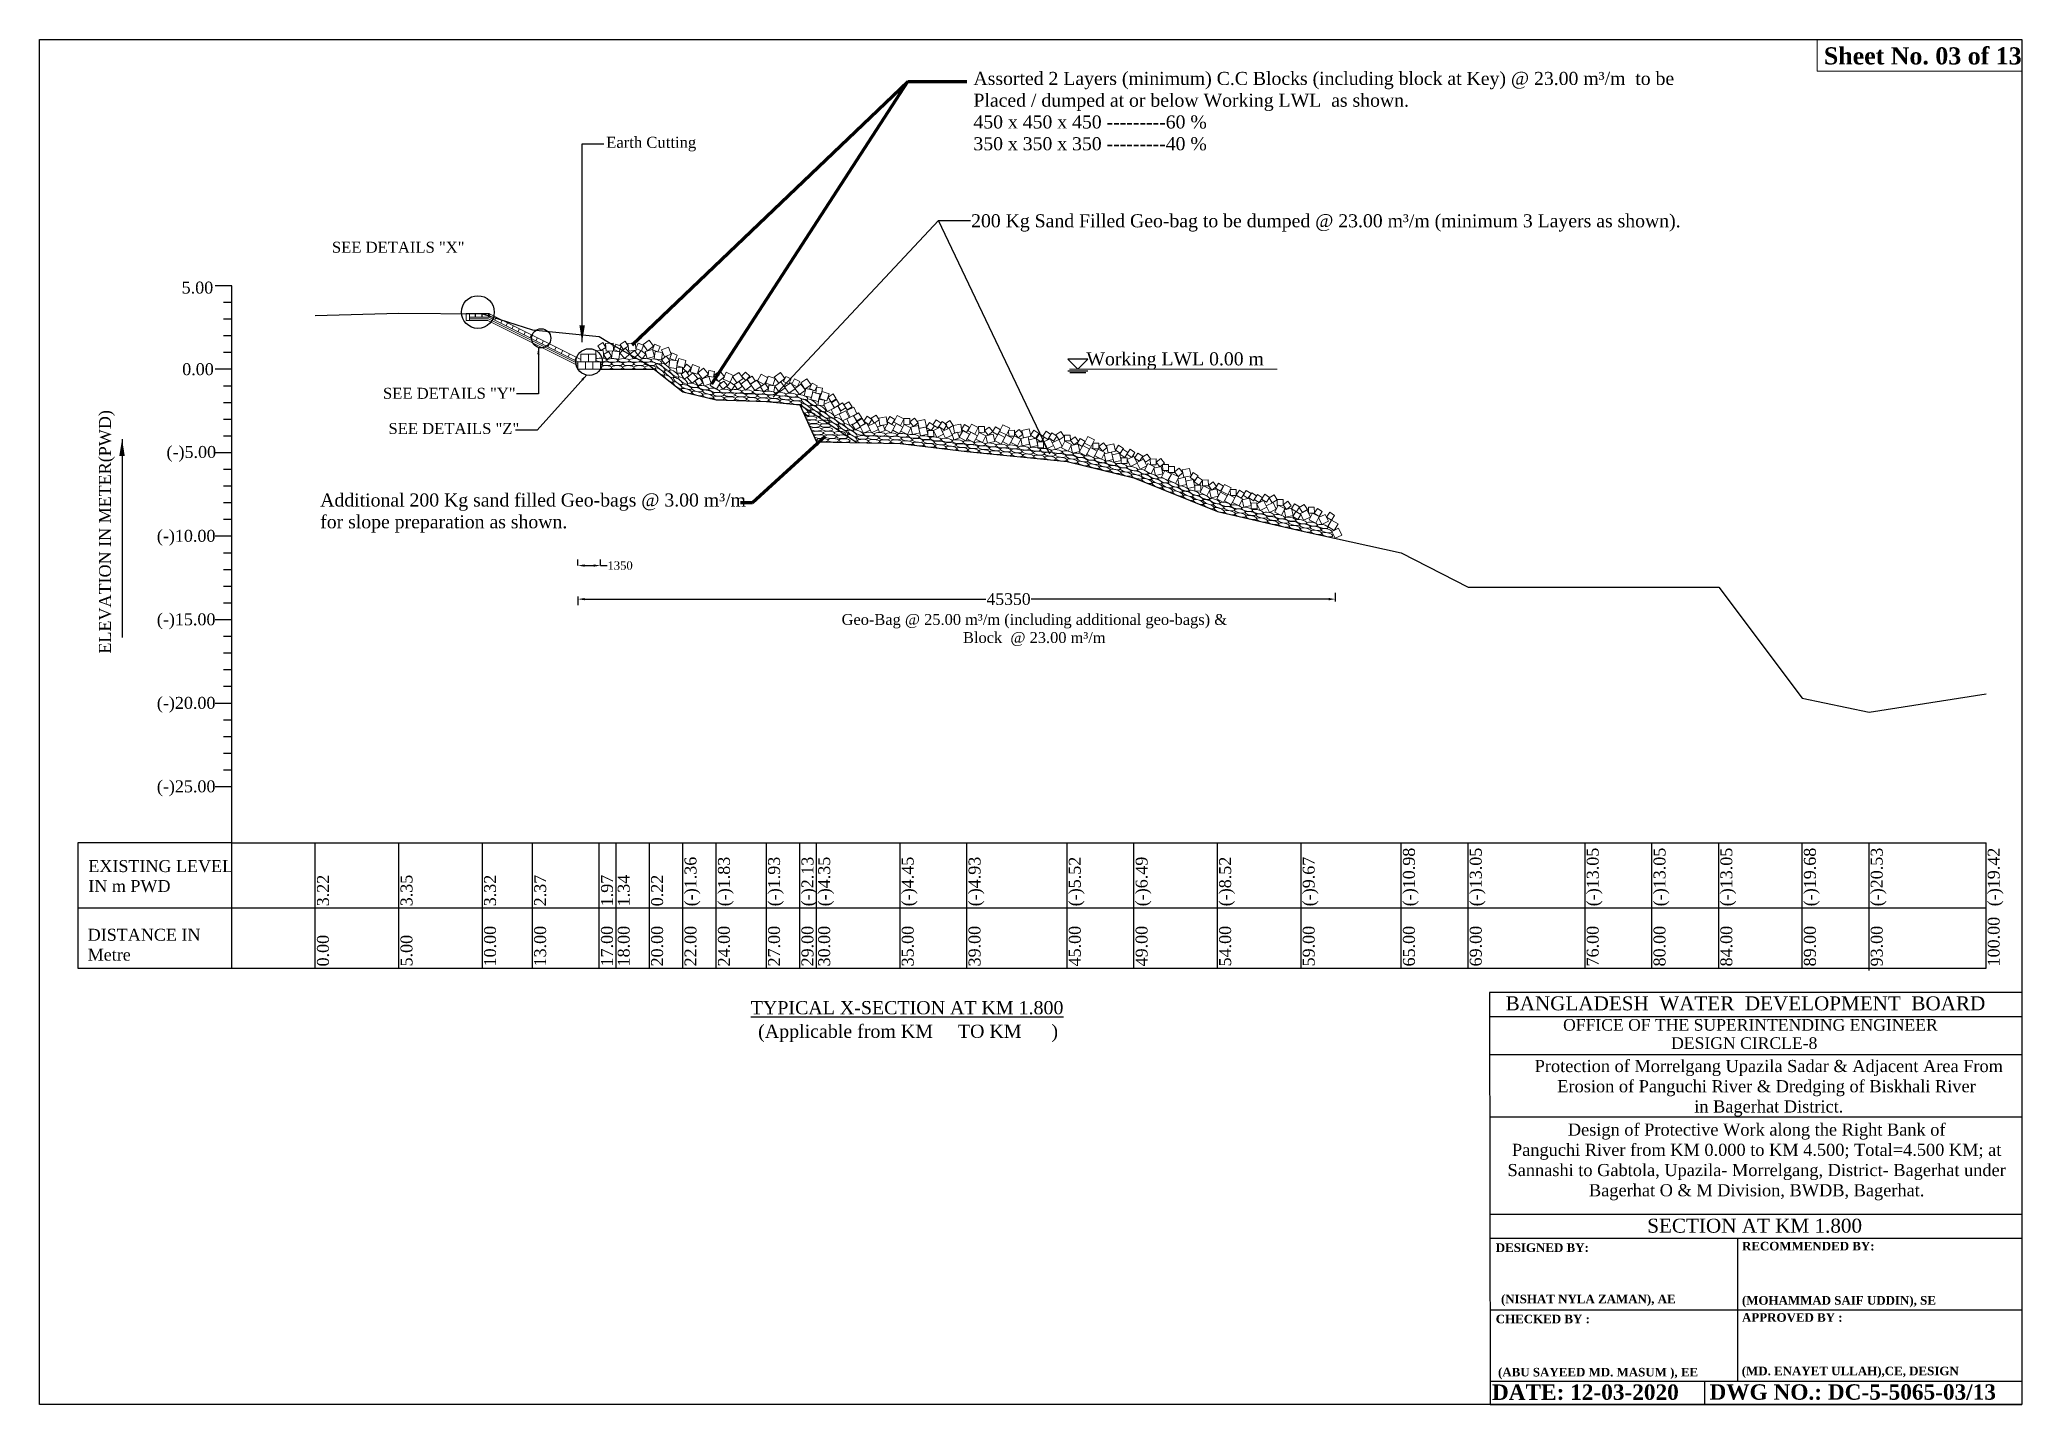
# Model space of a CAD drawing. Header units: metres. Extents: x -1354 to 3686, y -9962 to -7697.
# Drawn here: x -295.6 to -176.9, y -9488.4 to -9406.7 of the extents above; entities that cross this region are included whole.
import ezdxf
from ezdxf.enums import TextEntityAlignment as Align

# ---------------------------------------------------------------- set-up
doc = ezdxf.new("R2010")
doc.units = ezdxf.units.M
doc.layers.add('LINE', color=7, linetype='Continuous')
doc.styles.add('Kazi_T_H', font='timesbd.ttf')
doc.styles.get("Standard").update_dxf_attribs({"font": 'times.ttf'})
doc.dimstyles.get("Standard").update_dxf_attribs({"dimtxt": 0.5, "dimasz": 0.4075, "dimexe": 0.364, "dimexo": 0.219, "dimgap": 0.09, "dimtad": 0, "dimdec": 0, "dimlfac": 1000, "dimzin": 0, "dimdsep": 46, "dimtxsty": 'Standard', "dimcen": 0.09, "dimadec": 0, "dimazin": 0, "dimtfac": 1, "dimtdec": 0, "dimtofl": 0, "dimtmove": 0, "dimatfit": 3, "dimfxl": 1, "dimtolj": 1, "dimtzin": 0, "dimarcsym": 0})

msp = doc.modelspace()

# ---------------------------------------------------------------- texts
at = {"color": 0, "lineweight": -2}
msp.add_text('ELEVATION IN METER(PWD)', height=0.715, rotation=90, dxfattribs=at).set_placement((-291.33832, -9443.430411))
at = {"color": 0, "lineweight": -2, "char_height": 0.715, "attachment_point": 1}
for s, insert, width in [('5.00', (-287.105563, -9421.159888), 2), ('0.00', (-287.072411, -9426.047081), 2), ('(-)5.00', (-288.012204, -9431.001323), 2), ('(-)10.00', (-288.59016, -9436.022513), 2), ('(-)15.00', (-288.59016, -9441.022513), 2), ('(-)20.00', (-288.59016, -9446.022513), 2), ('(-)25.00', (-288.59016, -9451.022513), 2), ('EXISTING LEVEL IN m PWD', (-292.691634, -9455.794887), 8.82203068), ('DISTANCE IN Metre', (-292.72937, -9459.905805), 6.93160649)]:
    msp.add_mtext(s, dxfattribs=dict(at, insert=insert, width=width))
at = {"color": 0, "lineweight": -2, "char_height": 0.715, "width": 2.15, "attachment_point": 1, "rotation": 90}
for s, insert in [('(-)1.36', (-257.005563, -9458.559888)), ('(-)1.83', (-255.005563, -9458.559888)), ('(-)1.93', (-252.005563, -9458.559888)), ('(-)2.13', (-250.005563, -9458.559888)), ('(-)4.35', (-249.005563, -9458.559888)), ('(-)4.45', (-244.005563, -9458.559888)), ('(-)4.93', (-240.005563, -9458.559888)), ('(-)5.52', (-234.005563, -9458.559888)), ('(-)6.49', (-230.005563, -9458.559888)), ('(-)8.52', (-225.005563, -9458.559888)), ('(-)9.67', (-220.005563, -9458.559888)), ('(-)10.98', (-214.005563, -9458.559888)), ('(-)13.05', (-210.005563, -9458.559888)), ('(-)13.05', (-203.005563, -9458.559888)), ('(-)13.05', (-199.005563, -9458.559888)), ('(-)13.05', (-195.005563, -9458.559888)), ('(-)19.68', (-190.005563, -9458.559888)), ('(-)20.53', (-186.005563, -9458.559888)), ('(-)19.42', (-179.005563, -9458.559888)), ('3.22', (-279.005563, -9458.559888)), ('3.35', (-274.005563, -9458.559888)), ('3.32', (-269.005563, -9458.559888)), ('2.37', (-266.005563, -9458.559888)), ('1.97', (-262.005563, -9458.559888)), ('1.34', (-261.005563, -9458.559888)), ('0.22', (-259.005563, -9458.559888)), ('100.00', (-179.005563, -9462.159859)), ('0.00', (-279.005563, -9462.159859)), ('5.00', (-274.005563, -9462.159859)), ('10.00', (-269.005563, -9462.159859)), ('13.00', (-266.005563, -9462.159859)), ('17.00', (-262.005563, -9462.159859)), ('18.00', (-261.005563, -9462.159859)), ('20.00', (-259.005563, -9462.159859)), ('22.00', (-257.005563, -9462.159859)), ('24.00', (-255.005563, -9462.159859)), ('27.00', (-252.005563, -9462.159859)), ('29.00', (-250.005563, -9462.159859)), ('30.00', (-249.005563, -9462.159859)), ('35.00', (-244.005563, -9462.159859)), ('39.00', (-240.005563, -9462.159859)), ('45.00', (-234.005563, -9462.159859)), ('49.00', (-230.005563, -9462.159859)), ('54.00', (-225.005563, -9462.159859)), ('59.00', (-220.005563, -9462.159859)), ('65.00', (-214.005563, -9462.159859)), ('69.00', (-210.005563, -9462.159859)), ('76.00', (-203.005563, -9462.159859)), ('80.00', (-199.005563, -9462.159859)), ('84.00', (-195.005563, -9462.159859)), ('89.00', (-190.005563, -9462.159859)), ('93.00', (-186.005563, -9462.159859))]:
    msp.add_mtext(s, dxfattribs=dict(at, insert=insert))
at = {"char_height": 0.78947585, "attachment_point": 1}
for s, insert in [('{\\LTYPICAL X-SECTION AT KM 1.800}', (-253.041531, -9464.234913)), ('(Applicable from KM     TO KM      )', (-252.599566, -9465.646332))]:
    msp.add_mtext(s, dxfattribs=dict(at, insert=insert))
at = {"layer": 'LINE', "color": 0, "linetype": 'ByBlock', "lineweight": -3, "ltscale": 0.5}
for s, height, p in [('BANGLADESH  WATER  DEVELOPMENT  BOARD', 0.83653579, (-193.503683, -9464.786945)), ('OFFICE OF THE SUPERINTENDING ENGINEER', 0.6977248, (-193.209589, -9466.007069)), ('DESIGN CIRCLE-8', 0.6977248, (-193.576895, -9467.098341)), ('SECTION AT KM 1.800', 0.83726976, (-192.954358, -9478.099504))]:
    msp.add_text(s, height=height, dxfattribs=at).set_placement(p, align=Align.CENTER)
at = {"layer": 'LINE', "color": 0, "linetype": 'ByBlock', "lineweight": -3, "ltscale": 0.5, "style": 'Kazi_T_H'}
for s, height, p in [('DESIGNED BY:', 0.51258201, (-208.449779, -9479.251641)), ('RECOMMENDED BY:', 0.51258201, (-193.711523, -9479.16006)), ('(NISHAT NYLA ZAMAN), AE', 0.51258201, (-208.136551, -9482.327526)), ('(MOHAMMAD SAIF UDDIN), SE ', 0.51258201, (-193.716118, -9482.408845)), ('CHECKED BY :', 0.51258201, (-208.449779, -9483.523158)), ('APPROVED BY :', 0.51258201, (-193.711523, -9483.431577)), ('(ABU SAYEED MD. MASUM ), EE', 0.51258201, (-208.314449, -9486.706026)), ('DATE: 12-03-2020', 0.92264762, (-208.679896, -9488.108534)), ('DWG NO.: DC-5-5065-03/13', 0.92264762, (-195.657316, -9488.099222))]:
    msp.add_text(s, height=height, dxfattribs=at).set_placement(p)
at = {"layer": 'LINE', "color": 7, "lineweight": 13, "ltscale": 0.5, "attachment_point": 1}
for s, insert, char_height, width in [('{\\fTimes New Roman|b1|i0|c0|p18;Sheet No. 03 of 13}', (-188.80964, -9407.131763), 1.02599024, 12.68350535), ('Assorted 2 Layers (minimum) C.C Blocks (including block at Key) @ 23.00 {\\C0;m³/m}  to be Placed / dumped at or below Working LWL  as shown. \\P450 x 450 x 450 ---------60 %\\P350 x 350 x 350 ---------40 %', (-239.713394, -9408.605175), 0.781767752, 43.00306746), ('Working LWL 0.00 m', (-232.953325, -9425.392949), 0.78176775, 30.04400339)]:
    msp.add_mtext(s, dxfattribs=dict(at, insert=insert, char_height=char_height, width=width))
at = {"layer": 'LINE', "color": 0, "linetype": 'ByBlock', "lineweight": -3, "ltscale": 0.5, "char_height": 0.65828823}
for s, insert, attachment_point in [('Earth Cutting', (-261.693102, -9412.490431), 1), ('SEE DETAILS "X"', (-278.111316, -9418.77279), 1), ('SEE DETAILS "Y"', (-267.118197, -9427.518621), 3)]:
    msp.add_mtext(s, dxfattribs=dict(at, insert=insert, attachment_point=attachment_point))
at = {"layer": 'LINE', "color": 0, "linetype": 'ByBlock', "lineweight": -3, "ltscale": 0.5}
for s, insert, char_height, width, attachment_point in [('200 Kg Sand Filled Geo-bag to be dumped @ 23.00 m³/m ({\\C7;minimum} 3 Layers as shown).', (-239.852778, -9417.128268), 0.78176775, 44.3343089, 1), ('SEE DETAILS "Z"', (-274.725377, -9429.625285), 0.65828823, 9.99557303, 1), ('Additional 200 Kg sand filled Geo-bags @ 3.00 m³/m\\Pfor slope preparation as shown.', (-278.81162, -9433.843975), 0.78176775, 44.3343089, 1), ('Geo-Bag @ 25.00 m³/m (including additional geo-bags) &\\PBlock  @ 23.00 m³/m ', (-236.070513, -9441.061538), 0.65, 26.79233381, 2), ('{\\fTimes New Roman|b1|i0|c0|p18; }Protection of Morrelgang Upazila Sadar & Adjacent Area From \\PErosion of Panguchi River & Dredging of Biskhali River\\P in Bagerhat District.', (-192.243899, -9467.757603), 0.726296, 46.93933881, 2), ('Design of Protective Work along the Right Bank of \\PPanguchi River from KM 0.000 to KM 4.500; Total=4.500 KM; at Sannashi to Gabtola, Upazila- Morrelgang, District- Bagerhat under Bagerhat O & M Division, BWDB, Bagerhat.', (-192.832772, -9471.564117), 0.726295999, 31.73925022, 2)]:
    msp.add_mtext(s, dxfattribs=dict(at, insert=insert, char_height=char_height, width=width, attachment_point=attachment_point))
at = {"layer": 'LINE', "color": 0, "linetype": 'ByBlock', "lineweight": -3, "ltscale": 0.5, "insert": (-187.231625, -9486.122571), "char_height": 0.51258201, "width": 16.57940615, "attachment_point": 2, "style": 'Kazi_T_H'}
msp.add_mtext('(MD. ENAYET ULLAH),CE, DESIGN', dxfattribs=at)

# ---------------------------------------------------------------- blocks, each defined once
blk = doc.blocks.new('*D460')
at = {"color": 0, "lineweight": -2, "ltscale": 0.5}
for p, q in [((-263.39, -9438.16), (-263.39, -9437.79)), ((-262.04, -9438.16), (-262.04, -9437.79)), ((-262.98, -9438.16), (-262.45, -9438.16)), ((-262.04, -9438.16), (-261.63, -9438.16))]:
    blk.add_line(p, q, dxfattribs=at)
at = {"color": 0, "linetype": 'Continuous', "lineweight": -3, "ltscale": 0.5}
for points in [[(-262.98, -9438.09), (-262.98, -9438.23), (-263.39, -9438.16)], [(-262.45, -9438.09), (-262.45, -9438.23), (-262.04, -9438.16)]]:
    blk.add_solid(points, dxfattribs=at)
at = {"layer": 'Defpoints', "color": 0, "linetype": 'Continuous', "lineweight": -3, "ltscale": 0.5}
for p in [(-263.39, -9438.16), (-262.04, -9438.16), (-262.04, -9438.16)]:
    blk.add_point(p, dxfattribs=at)
at = {"color": 0, "linetype": 'Continuous', "lineweight": -3, "ltscale": 0.5, "insert": (-260.86, -9438.16), "char_height": 0.5, "attachment_point": 5}
blk.add_mtext('\\A1;1350', dxfattribs=at)
blk = doc.blocks.new('*D461')
at = {"color": 0, "lineweight": -2, "ltscale": 0.5}
for p, q in [((-263.39, -9440.02), (-263.39, -9440.53)), ((-262.98, -9440.17), (-238.97, -9440.17)), ((-218.45, -9440.17), (-236.25, -9440.17)), ((-218.04, -9440.32), (-218.04, -9439.8))]:
    blk.add_line(p, q, dxfattribs=at)
at = {"color": 0, "linetype": 'Continuous', "lineweight": -3, "ltscale": 0.5}
for points in [[(-262.98, -9440.1), (-262.98, -9440.24), (-263.39, -9440.17)], [(-218.45, -9440.1), (-218.45, -9440.24), (-218.04, -9440.17)]]:
    blk.add_solid(points, dxfattribs=at)
at = {"layer": 'Defpoints', "color": 0, "linetype": 'Continuous', "lineweight": -3, "ltscale": 0.5}
for p in [(-263.39, -9439.51), (-218.04, -9440.17), (-218.04, -9443.92)]:
    blk.add_point(p, dxfattribs=at)
at = {"color": 0, "linetype": 'Continuous', "lineweight": -3, "ltscale": 0.5, "insert": (-237.61, -9440.17), "char_height": 0.5, "attachment_point": 5}
blk.add_mtext('\\A1;{\\H1.4x;45350}', dxfattribs=at)

# ---------------------------------------------------------------- dimensions: what is measured, and where the dimension line sits
at = {"color": 0, "linetype": 'Continuous', "lineweight": -3, "ltscale": 0.5}
dim = msp.add_linear_dim(base=(-262.040765, -9438.158788), p1=(-263.390765, -9438.158788), p2=(-262.040765, -9438.158788), dimstyle='Standard', override={"dimfxl": 0.15, "dimfxlon": 1}, dxfattribs=at)
dim.commit()
dim.dimension.update_dxf_attribs({"geometry": '*D460', "text_midpoint": (-260.861398, -9438.158788)})
dim = msp.add_linear_dim(base=(-218.040765, -9440.168889), p1=(-263.390765, -9439.512176), p2=(-218.040765, -9443.924442), text='{\\H1.4x;<>}', dimstyle='Standard', override={"dimfxl": 0.15, "dimfxlon": 1}, dxfattribs=at)
dim.commit()
dim.dimension.update_dxf_attribs({"geometry": '*D461', "text_midpoint": (-237.610264, -9440.168889), "dimtype": 160})

# ---------------------------------------------------------------- linework, layer by layer
at = {"color": 0, "lineweight": -2}
for p, q in [((-284.105563, -9421.409888), (-285.105563, -9421.409888)), ((-284.105563, -9462.259859), (-284.105563, -9421.409888)), ((-284.105563, -9422.409888), (-284.605563, -9422.409888)), ((-284.105563, -9423.409888), (-284.605563, -9423.409888)), ((-284.105563, -9424.409888), (-284.605563, -9424.409888)), ((-284.105563, -9425.409888), (-284.605563, -9425.409888)), ((-284.105563, -9426.409888), (-285.105563, -9426.409888)), ((-284.105563, -9427.409888), (-284.605563, -9427.409888)), ((-284.105563, -9428.409888), (-284.605563, -9428.409888)), ((-284.105563, -9429.409888), (-284.605563, -9429.409888)), ((-284.105563, -9430.409888), (-284.605563, -9430.409888)), ((-284.105563, -9431.409888), (-285.105563, -9431.409888)), ((-284.105563, -9432.409888), (-284.605563, -9432.409888)), ((-284.105563, -9433.409888), (-284.605563, -9433.409888)), ((-284.105563, -9434.409888), (-284.605563, -9434.409888)), ((-284.105563, -9435.409888), (-284.605563, -9435.409888)), ((-284.105563, -9436.409888), (-285.105563, -9436.409888)), ((-284.105563, -9437.409888), (-284.605563, -9437.409888)), ((-284.105563, -9438.409888), (-284.605563, -9438.409888)), ((-284.105563, -9439.409888), (-284.605563, -9439.409888)), ((-284.105563, -9440.409888), (-284.605563, -9440.409888)), ((-284.105563, -9441.409888), (-285.105563, -9441.409888)), ((-284.105563, -9442.409888), (-284.605563, -9442.409888)), ((-284.105563, -9443.409888), (-284.605563, -9443.409888)), ((-284.105563, -9444.409888), (-284.605563, -9444.409888)), ((-284.105563, -9446.409888), (-285.105563, -9446.409888)), ((-284.105563, -9445.409888), (-284.605563, -9445.409888)), ((-284.105563, -9447.409888), (-284.605563, -9447.409888)), ((-284.105563, -9448.409888), (-284.605563, -9448.409888)), ((-284.105563, -9449.409888), (-284.605563, -9449.409888)), ((-284.105563, -9450.409888), (-284.605563, -9450.409888)), ((-284.105563, -9451.409888), (-285.105563, -9451.409888)), ((-284.105563, -9454.768712), (-179.105563, -9454.768712)), ((-279.105563, -9462.259859), (-279.105563, -9454.768712)), ((-274.105563, -9462.259859), (-274.105563, -9454.768712)), ((-269.105563, -9462.259859), (-269.105563, -9454.768712)), ((-266.105563, -9462.259859), (-266.105563, -9454.768712)), ((-262.105563, -9462.259859), (-262.105563, -9454.768712)), ((-261.105563, -9462.259859), (-261.105563, -9454.768712)), ((-259.105563, -9462.259859), (-259.105563, -9454.768712)), ((-257.105563, -9462.259859), (-257.105563, -9454.768712)), ((-255.105563, -9462.259859), (-255.105563, -9454.768712)), ((-252.105563, -9462.259859), (-252.105563, -9454.768712)), ((-250.105563, -9462.259859), (-250.105563, -9454.768712)), ((-249.105563, -9462.259859), (-249.105563, -9454.768712)), ((-244.105563, -9462.259859), (-244.105563, -9454.768712)), ((-240.105563, -9462.259859), (-240.105563, -9454.768712)), ((-234.105563, -9462.259859), (-234.105563, -9454.768712)), ((-230.105563, -9462.259859), (-230.105563, -9454.768712)), ((-225.105563, -9462.259859), (-225.105563, -9454.768712)), ((-220.105563, -9462.259859), (-220.105563, -9454.768712)), ((-214.105563, -9462.259859), (-214.105563, -9454.768712)), ((-210.105563, -9462.259859), (-210.105563, -9454.768712)), ((-203.105563, -9462.259859), (-203.105563, -9454.768712)), ((-199.105563, -9462.259859), (-199.105563, -9454.768712)), ((-195.105563, -9462.259859), (-195.105563, -9454.768712)), ((-190.105563, -9462.259859), (-190.105563, -9454.768712)), ((-186.105563, -9462.398192), (-186.105563, -9454.768712)), ((-179.105563, -9462.259859), (-179.105563, -9454.768712)), ((-179.105563, -9462.259859), (-179.105563, -9457.759859)), ((-293.310434, -9458.659888), (-179.105563, -9458.659888)), ((-293.310434, -9462.259859), (-179.105563, -9462.259859))]:
    msp.add_line(p, q, dxfattribs=at)
at = {"color": 0, "linetype": 'Continuous', "lineweight": -3, "ltscale": 0.5}
for p, q in [((-268.678034, -9423.088453), (-270.078034, -9423.088453)), ((-269.525247, -9423.288453), (-269.525247, -9423.088453)), ((-269.125247, -9423.288453), (-269.125247, -9423.088453)), ((-268.725247, -9423.288453), (-268.725247, -9423.088453)), ((-262.040765, -9426.409888), (-258.824799, -9426.409691)), ((-246.700408, -9430.807991), (-250.105563, -9428.537888)), ((-284.105563, -9454.768712), (-293.310434, -9454.768712)), ((-293.310434, -9454.768712), (-293.310434, -9462.259859)), ((-208.785774, -9488.377373), (-176.954404, -9488.377373))]:
    msp.add_line(p, q, dxfattribs=at)
at = {"linetype": 'ByBlock', "lineweight": 18, "ltscale": 0.5}
for p, q in [((-270.078034, -9423.088453), (-270.078034, -9423.488453)), ((-269.878034, -9423.088453), (-269.878034, -9423.488453)), ((-268.725247, -9423.288453), (-268.635804, -9423.109567)), ((-268.367476, -9423.467338), (-268.278034, -9423.288453)), ((-268.009705, -9423.646224), (-267.920263, -9423.467338)), ((-267.69052, -9423.805816), (-267.601077, -9423.626931)), ((-267.332749, -9423.984702), (-267.243307, -9423.805816)), ((-266.974978, -9424.163587), (-266.885536, -9423.984702)), ((-266.617208, -9424.342473), (-266.527765, -9424.163587)), ((-266.617208, -9424.342473), (-266.527765, -9424.163587)), ((-266.259437, -9424.521358), (-266.169994, -9424.342473)), ((-265.901666, -9424.700243), (-265.812223, -9424.521358)), ((-265.901666, -9424.700243), (-265.812223, -9424.521358)), ((-265.543895, -9424.879129), (-265.454452, -9424.700243)), ((-265.543895, -9424.879129), (-265.454452, -9424.700243)), ((-265.543895, -9424.879129), (-265.454452, -9424.700243)), ((-265.186124, -9425.058014), (-265.096681, -9424.879129)), ((-264.783632, -9425.25926), (-264.694189, -9425.080375)), ((-264.38114, -9425.460507), (-264.291697, -9425.281621)), ((-263.978647, -9425.661753), (-263.889205, -9425.482867)), ((-263.576155, -9425.862999), (-263.486712, -9425.684113))]:
    msp.add_line(p, q, dxfattribs=at)
at = {"linetype": 'ByBlock', "lineweight": 13, "ltscale": 0.5}
for p, q in [((-268.772461, -9423.488453), (-270.078034, -9423.488453)), ((-268.725247, -9423.288453), (-269.878034, -9423.288453)), ((-268.748854, -9423.388453), (-269.878034, -9423.388453)), ((-263.390765, -9426.179301), (-268.772461, -9423.488453)), ((-263.390765, -9426.067497), (-268.748854, -9423.388453)), ((-263.382378, -9425.959888), (-268.725247, -9423.288453)), ((-263.207564, -9425.823688), (-268.678034, -9423.088453))]:
    msp.add_line(p, q, dxfattribs=at)
at = {"color": 3, "linetype": 'Continuous', "lineweight": -3, "ltscale": 0.5}
msp.add_lwpolyline([(-279.105563, -9423.185888), (-274.105563, -9423.055888), (-269.105563, -9423.085888), (-266.105563, -9424.041888), (-262.105563, -9424.437888), (-261.105563, -9425.067888), (-259.105563, -9426.187888), (-257.105563, -9427.767888), (-255.105563, -9428.237888), (-252.105563, -9428.337888), (-250.105563, -9428.537888), (-249.105563, -9430.759888), (-244.105563, -9430.859888), (-240.105563, -9431.339888), (-234.105563, -9431.929888), (-230.105563, -9432.899888), (-225.105563, -9434.929888), (-220.105563, -9436.079888), (-214.105563, -9437.389888), (-210.105563, -9439.459888), (-203.105563, -9439.459888), (-199.105563, -9439.459888), (-195.105563, -9439.459888), (-190.105563, -9446.089888), (-186.105563, -9446.939888), (-179.105563, -9445.829888)], dxfattribs=at)
at = {"linetype": 'ByBlock', "lineweight": 18, "ltscale": 0.5}
for points in [[(-263.390765, -9426.409888), (-262.940765, -9426.409888), (-262.940765, -9425.959888), (-263.390765, -9425.959888)], [(-263.207564, -9425.959888), (-262.757564, -9425.959888), (-262.757564, -9425.509888), (-263.207564, -9425.509888)], [(-262.940765, -9426.409888), (-262.490765, -9426.409888), (-262.490765, -9425.959888), (-262.940765, -9425.959888)], [(-262.757564, -9425.959888), (-262.307564, -9425.959888), (-262.307564, -9425.509888), (-262.757564, -9425.509888)], [(-262.490765, -9426.409888), (-262.040765, -9426.409888), (-262.040765, -9425.959888), (-262.490765, -9425.959888)]]:
    msp.add_lwpolyline(points, close=True, dxfattribs=at)
at = {"color": 0, "linetype": 'ByBlock', "lineweight": 15, "ltscale": 0.5}
for centre, major_axis in [((-261.980719, -9425.851112), (0.332706, -0.005615)), ((-261.707759, -9426.300153), (0.332706, -0.005615)), ((-261.697776, -9426.077288), (0.332706, -0.005615)), ((-261.319251, -9425.876904), (0.332706, -0.005615)), ((-261.044726, -9426.301908), (0.332706, -0.005615)), ((-261.034743, -9426.079043), (0.332706, -0.005615)), ((-260.643405, -9425.876904), (0.332706, -0.005615)), ((-260.368879, -9426.301908), (0.332706, -0.005615)), ((-260.358897, -9426.079043), (0.332706, -0.005615)), ((-259.990727, -9425.876904), (0.332706, -0.005615)), ((-259.716202, -9426.301908), (0.332706, -0.005615)), ((-259.706219, -9426.079043), (0.332706, -0.005615)), ((-259.328886, -9425.875613), (0.332706, -0.005615)), ((-259.054361, -9426.300616), (0.332706, -0.005615)), ((-259.044378, -9426.077751), (0.332706, -0.005615)), ((-258.688171, -9425.931594), (0.316823, -0.101726)), ((-258.447993, -9426.29475), (0.267162, -0.198366)), ((-258.141657, -9426.260746), (0.267162, -0.198366)), ((-258.476824, -9426.544136), (0.267162, -0.198366)), ((-257.958392, -9426.95679), (0.267162, -0.198366)), ((-257.926432, -9426.70088), (0.267162, -0.198366)), ((-257.623076, -9426.66638), (0.267162, -0.198366)), ((-257.430797, -9427.367721), (0.267162, -0.198366)), ((-257.398837, -9427.111812), (0.267162, -0.198366)), ((-257.095481, -9427.077311), (0.267162, -0.198366)), ((-256.899531, -9427.470223), (0.316163, -0.103757)), ((-256.513546, -9427.366608), (0.324286, -0.074591)), ((-255.867237, -9427.515231), (0.322357, -0.082526)), ((-256.886121, -9427.70173), (0.316163, -0.103757)), ((-256.260065, -9427.626647), (0.322357, -0.082526)), ((-256.243899, -9427.858684), (0.322357, -0.082526)), ((-255.610218, -9427.779551), (0.322357, -0.082526)), ((-255.594052, -9428.011587), (0.322357, -0.082526)), ((-255.220146, -9427.667406), (0.322357, -0.082526)), ((-254.971597, -9427.911971), (0.331978, -0.022699)), ((-254.952377, -9428.137088), (0.331978, -0.022699)), ((-254.579886, -9427.713177), (0.331978, -0.022699)), ((-254.307149, -9427.93485), (0.331978, -0.022699)), ((-254.287929, -9428.159967), (0.331978, -0.022699)), ((-253.916928, -9427.729004), (0.331978, -0.022699)), ((-253.644191, -9427.950677), (0.331978, -0.022699)), ((-253.62497, -9428.175794), (0.331978, -0.022699)), ((-253.255311, -9427.757313), (0.331978, -0.022699)), ((-252.982573, -9427.978986), (0.331978, -0.022699)), ((-252.958436, -9428.200924), (0.331978, -0.022699)), ((-252.591906, -9427.782444), (0.331978, -0.022699)), ((-252.319168, -9428.004117), (0.331978, -0.022699)), ((-252.295031, -9428.226055), (0.331978, -0.022699)), ((-251.927755, -9427.827507), (0.331978, -0.022699)), ((-251.655018, -9428.04918), (0.331978, -0.022699)), ((-251.630881, -9428.271118), (0.331978, -0.022699)), ((-251.267442, -9427.895941), (0.330784, -0.036152)), ((-250.994705, -9428.117614), (0.330784, -0.036152)), ((-250.970567, -9428.339552), (0.330784, -0.036152)), ((-250.607762, -9427.954877), (0.330784, -0.036152)), ((-250.332938, -9428.184795), (0.330784, -0.036152)), ((-250.308801, -9428.406733), (0.330784, -0.036152)), ((-249.955944, -9428.067393), (0.318288, -0.097045)), ((-249.729448, -9428.402671), (0.279096, -0.181192)), ((-249.726021, -9428.663712), (0.279096, -0.181192)), ((-249.38996, -9428.381381), (0.279096, -0.181192)), ((-249.175108, -9428.771221), (0.279096, -0.181192)), ((-248.836738, -9428.751355), (0.279096, -0.181192)), ((-249.776333, -9428.923456), (0.218571, -0.250902)), ((-249.520546, -9429.110816), (0.332454, -0.014122)), ((-249.414758, -9429.335072), (0.332454, -0.014122)), ((-249.317911, -9429.554162), (0.332454, -0.014122)), ((-249.218083, -9429.774709), (0.332454, -0.014122)), ((-249.171681, -9429.032263), (0.279096, -0.181192)), ((-248.655846, -9429.555453), (0.332454, -0.014122)), ((-248.621885, -9429.141195), (0.279096, -0.181192)), ((-248.618458, -9429.402237), (0.279096, -0.181192)), ((-248.560191, -9429.774544), (0.332454, -0.014122)), ((-248.285973, -9429.123316), (0.279096, -0.181192)), ((-248.065832, -9429.508355), (0.279096, -0.181192)), ((-248.062405, -9429.769396), (0.279096, -0.181192)), ((-247.72992, -9429.490475), (0.279096, -0.181192)), ((-247.504787, -9429.880481), (0.279096, -0.181192)), ((-247.168875, -9429.862602), (0.279096, -0.181192)), ((-249.120267, -9429.995985), (0.332454, -0.014122)), ((-249.024016, -9430.216135), (0.332454, -0.014122)), ((-248.921879, -9430.4341), (0.332454, -0.014122)), ((-248.752185, -9430.651304), (0.332454, -0.014122)), ((-248.459693, -9429.995985), (0.332454, -0.014122)), ((-248.353757, -9430.228287), (0.332454, -0.014122)), ((-248.256537, -9430.443801), (0.332454, -0.014122)), ((-248.093324, -9430.663621), (0.332454, -0.014122)), ((-247.698397, -9430.233849), (0.332454, -0.014122)), ((-247.589109, -9430.452178), (0.332454, -0.014122)), ((-247.50136, -9430.141522), (0.279096, -0.181192)), ((-247.431483, -9430.673984), (0.332454, -0.014122)), ((-246.948659, -9430.25264), (0.279096, -0.181192)), ((-246.945232, -9430.513682), (0.279096, -0.181192)), ((-246.608312, -9430.198741), (0.306889, -0.128624)), ((-246.370436, -9430.492411), (0.332454, -0.014122)), ((-246.336763, -9430.70925), (0.332454, -0.014122)), ((-245.970009, -9430.292359), (0.332454, -0.014122)), ((-245.702784, -9430.506086), (0.332454, -0.014122)), ((-245.669111, -9430.722925), (0.332454, -0.014122)), ((-245.302357, -9430.306034), (0.332454, -0.014122)), ((-245.028353, -9430.51976), (0.332454, -0.014122)), ((-244.99468, -9430.736599), (0.332454, -0.014122)), ((-244.627926, -9430.319708), (0.332454, -0.014122)), ((-244.367555, -9430.526614), (0.332454, -0.014122)), ((-244.333882, -9430.743453), (0.332454, -0.014122)), ((-243.958486, -9430.361361), (0.332454, -0.014122)), ((-243.707784, -9430.586065), (0.329874, -0.043685)), ((-243.674111, -9430.802904), (0.329874, -0.043685)), ((-243.298715, -9430.420812), (0.329874, -0.043685)), ((-243.0449, -9430.665762), (0.329874, -0.043685)), ((-243.011227, -9430.882601), (0.329874, -0.043685)), ((-242.635832, -9430.500508), (0.329874, -0.043685)), ((-242.385965, -9430.744167), (0.329874, -0.043685)), ((-242.352292, -9430.961006), (0.329874, -0.043685)), ((-241.976896, -9430.578914), (0.329874, -0.043685)), ((-241.723007, -9430.82234), (0.329874, -0.043685)), ((-241.689334, -9431.039179), (0.329874, -0.043685)), ((-241.313938, -9430.657087), (0.329874, -0.043685)), ((-241.068169, -9430.909884), (0.329874, -0.043685)), ((-241.034496, -9431.126723), (0.329874, -0.043685)), ((-240.651278, -9430.741717), (0.329874, -0.043685)), ((-240.411543, -9430.983521), (0.329874, -0.043685)), ((-239.996514, -9430.804096), (0.329874, -0.043685)), ((-239.75216, -9431.038815), (0.329874, -0.043685)), ((-239.335269, -9430.870648), (0.329874, -0.043685)), ((-239.095981, -9431.103214), (0.329874, -0.043685)), ((-238.67909, -9430.935047), (0.329874, -0.043685)), ((-238.022688, -9431.001698), (0.329874, -0.043685)), ((-237.368669, -9431.05782), (0.329874, -0.043685)), ((-236.698634, -9431.12659), (0.329874, -0.043685)), ((-240.37787, -9431.20036), (0.329874, -0.043685)), ((-239.716029, -9431.268766), (0.329874, -0.043685)), ((-239.05985, -9431.333165), (0.329874, -0.043685)), ((-238.439579, -9431.169865), (0.329874, -0.043685)), ((-238.403447, -9431.399816), (0.329874, -0.043685)), ((-237.783922, -9431.234165), (0.329874, -0.043685)), ((-237.74779, -9431.464116), (0.329874, -0.043685)), ((-237.128637, -9431.295055), (0.329874, -0.043685)), ((-237.092505, -9431.525006), (0.329874, -0.043685)), ((-236.458601, -9431.363825), (0.329874, -0.043685)), ((-236.422469, -9431.593776), (0.329874, -0.043685)), ((-236.037761, -9431.195393), (0.329874, -0.043685)), ((-235.797729, -9431.432628), (0.329874, -0.043685)), ((-235.761597, -9431.662579), (0.329874, -0.043685)), ((-235.381433, -9431.259594), (0.329874, -0.043685)), ((-235.141401, -9431.496829), (0.329874, -0.043685)), ((-235.105269, -9431.72678), (0.329874, -0.043685)), ((-234.72451, -9431.330781), (0.329874, -0.043685)), ((-234.483434, -9431.564738), (0.329874, -0.043685)), ((-234.447302, -9431.791444), (0.329874, -0.043685)), ((-234.068376, -9431.414842), (0.32555, -0.068862)), ((-233.831845, -9431.669261), (0.32555, -0.068862)), ((-233.795713, -9431.895967), (0.32555, -0.068862)), ((-233.422988, -9431.559451), (0.322383, -0.082426)), ((-233.186456, -9431.823836), (0.322383, -0.082426)), ((-233.150325, -9432.050542), (0.322383, -0.082426)), ((-232.778728, -9431.714804), (0.322383, -0.082426)), ((-232.54026, -9431.979222), (0.322383, -0.082426)), ((-232.504129, -9432.205928), (0.322383, -0.082426)), ((-232.134544, -9431.867475), (0.322383, -0.082426)), ((-231.893468, -9432.134973), (0.322383, -0.082426)), ((-231.490582, -9432.026967), (0.322383, -0.082426)), ((-231.247868, -9432.292843), (0.322383, -0.082426)), ((-230.841332, -9432.173877), (0.322383, -0.082426)), ((-231.857336, -9432.361679), (0.322383, -0.082426)), ((-231.211736, -9432.519548), (0.322383, -0.082426)), ((-230.604428, -9432.43972), (0.322383, -0.082426)), ((-230.563007, -9432.675299), (0.322383, -0.082426)), ((-230.197892, -9432.349958), (0.322383, -0.082426)), ((-229.960765, -9432.611463), (0.322383, -0.082426)), ((-229.919344, -9432.847042), (0.322383, -0.082426)), ((-229.562694, -9432.54032), (0.314262, -0.10938)), ((-229.35894, -9432.85487), (0.309993, -0.120952)), ((-229.327055, -9433.09876), (0.309993, -0.120952)), ((-228.966261, -9432.809343), (0.309993, -0.120952)), ((-228.742618, -9433.102038), (0.309993, -0.120952)), ((-228.710732, -9433.345928), (0.309993, -0.120952)), ((-228.348225, -9433.058498), (0.309993, -0.120952)), ((-228.129051, -9433.356092), (0.309993, -0.120952)), ((-227.734659, -9433.312553), (0.309993, -0.120952)), ((-227.114239, -9433.549523), (0.309993, -0.120952)), ((-228.097166, -9433.599983), (0.309993, -0.120952)), ((-227.507961, -9433.607962), (0.309993, -0.120952)), ((-227.476076, -9433.851852), (0.309993, -0.120952)), ((-226.891564, -9433.857547), (0.309993, -0.120952)), ((-226.859679, -9434.101437), (0.309993, -0.120952)), ((-226.497842, -9433.799108), (0.309993, -0.120952)), ((-226.275614, -9434.109119), (0.309993, -0.120952)), ((-226.243729, -9434.353009), (0.309993, -0.120952)), ((-225.881892, -9434.050679), (0.309993, -0.120952)), ((-225.664804, -9434.361419), (0.309993, -0.120952)), ((-225.627034, -9434.60031), (0.309993, -0.120952)), ((-225.26922, -9434.300562), (0.309993, -0.120952)), ((-225.041554, -9434.595906), (0.309993, -0.120952)), ((-224.63446, -9434.498862), (0.325482, -0.069182)), ((-223.985283, -9434.641799), (0.325482, -0.069182)), ((-225.003783, -9434.834796), (0.309993, -0.120952)), ((-224.406793, -9434.750136), (0.325482, -0.069182)), ((-224.369023, -9434.989026), (0.325482, -0.069182)), ((-223.757841, -9434.899), (0.325482, -0.069182)), ((-223.72007, -9435.13789), (0.325482, -0.069182)), ((-223.336331, -9434.790663), (0.325482, -0.069182)), ((-223.113358, -9435.043129), (0.325482, -0.069182)), ((-223.075587, -9435.282019), (0.325482, -0.069182)), ((-222.691848, -9434.934792), (0.325482, -0.069182)), ((-222.467832, -9435.195403), (0.325482, -0.069182)), ((-222.430062, -9435.434293), (0.325482, -0.069182)), ((-222.043268, -9435.084053), (0.325482, -0.069182)), ((-221.818507, -9435.342743), (0.325482, -0.069182)), ((-221.780737, -9435.581634), (0.325482, -0.069182)), ((-221.393943, -9435.231394), (0.325482, -0.069182)), ((-221.167841, -9435.49505), (0.325482, -0.069182)), ((-221.130071, -9435.733941), (0.325482, -0.069182)), ((-220.743277, -9435.383701), (0.325482, -0.069182)), ((-220.521719, -9435.639212), (0.325482, -0.069182)), ((-220.483949, -9435.878103), (0.325482, -0.069182)), ((-220.097155, -9435.527863), (0.325482, -0.069182)), ((-219.872841, -9435.789798), (0.325482, -0.069182)), ((-219.448277, -9435.678448), (0.325482, -0.069182)), ((-218.802155, -9435.818604), (0.325482, -0.069182)), ((-219.835071, -9436.028688), (0.325482, -0.069182)), ((-219.232828, -9435.935615), (0.325482, -0.069182)), ((-219.1888, -9436.174506), (0.325482, -0.069182)), ((-218.578735, -9436.075937), (0.325482, -0.069182)), ((-218.534707, -9436.314827), (0.325482, -0.069182))]:
    msp.add_ellipse(centre, major_axis=major_axis, ratio=0.3297157707, dxfattribs=at)
at = {"layer": 'LINE', "color": 0, "linetype": 'ByBlock', "lineweight": -3, "ltscale": 0.5}
for p, q in [((-233.471055, -9426.409888), (-234.071055, -9425.809888)), ((-232.871055, -9425.809888), (-234.071055, -9425.809888)), ((-233.471055, -9426.409888), (-232.871055, -9425.809888)), ((-234.071055, -9426.509888), (-232.871055, -9426.509888)), ((-233.951055, -9426.609888), (-232.991055, -9426.609888)), ((-208.82829, -9463.717531), (-208.785774, -9488.377373)), ((-176.931037, -9463.717531), (-208.82829, -9463.717531)), ((-176.931037, -9465.172503), (-208.825782, -9465.172503)), ((-176.931037, -9467.457267), (-208.762408, -9467.457267)), ((-176.954404, -9471.187514), (-208.785774, -9471.187514)), ((-176.954404, -9477.001604), (-208.785774, -9477.001604)), ((-176.954404, -9478.442445), (-208.785774, -9478.442445)), ((-193.967814, -9486.985479), (-193.967814, -9478.442445)), ((-208.785774, -9482.713962), (-176.954404, -9482.713962)), ((-208.785774, -9486.985479), (-176.954404, -9486.985479)), ((-195.942752, -9488.377373), (-195.942752, -9486.985479))]:
    msp.add_line(p, q, dxfattribs=at)
at = {"layer": 'LINE', "color": 7, "lineweight": 13, "ltscale": 0.5}
msp.add_line((-221.541557, -9426.409888), (-233.957954, -9426.409888), dxfattribs=at)
at = {"layer": 'LINE', "color": 0, "linetype": 'ByBlock', "lineweight": -3, "ltscale": 0.5}
msp.add_lwpolyline([(-295.604754, -9406.673841), (-176.954404, -9406.673841), (-176.954404, -9488.377373), (-295.604754, -9488.377373)], close=True, dxfattribs=at)
at = {"layer": 'LINE', "color": 7, "lineweight": 13, "ltscale": 0.5}
msp.add_lwpolyline([(-176.954404, -9406.673841), (-189.208607, -9406.673841), (-189.208607, -9408.559563), (-176.954404, -9408.559563)], close=True, dxfattribs=at)
msp.add_lwpolyline([(-270.195106, -9419.042451, 0, 0, 0), (-269.370108, -9419.038862, 0, 0, 0), (-269.370108, -9421.567698, 0.149813, 0, 0), (-269.372383, -9422.002097, 0, 0, 0)], format="xyseb", dxfattribs=at)
at = {"layer": 'LINE', "color": 0, "linetype": 'ByBlock', "lineweight": 18, "ltscale": 0.5}
for points in [[(-262.010787, -9425.293234), (-261.714263, -9425.107294), (-261.900204, -9424.81077), (-262.196727, -9424.996711), (-262.010787, -9425.293234)], [(-261.70298, -9425.323355), (-261.253674, -9425.298369), (-261.278661, -9424.849063), (-261.727967, -9424.87405), (-261.70298, -9425.323355)], [(-261.244803, -9425.229679), (-260.918205, -9425.355512), (-260.792372, -9425.028915), (-261.11897, -9424.903081), (-261.244803, -9425.229679)], [(-260.676202, -9425.215631), (-260.379678, -9425.029691), (-260.565619, -9424.733167), (-260.862142, -9424.919108), (-260.676202, -9425.215631)], [(-259.953513, -9424.817211), (-260.400227, -9424.871501), (-260.345936, -9425.318214), (-259.899223, -9425.263924), (-259.953513, -9424.817211)], [(-259.911941, -9425.173881), (-259.585344, -9425.299715), (-259.45951, -9424.973117), (-259.786108, -9424.847284), (-259.911941, -9425.173881)], [(-259.216548, -9425.295114), (-258.85643, -9425.025272), (-259.126272, -9424.665153), (-259.486391, -9424.934996), (-259.216548, -9425.295114)], [(-258.92414, -9425.23649), (-258.597543, -9425.362324), (-258.471709, -9425.035726), (-258.798307, -9424.909893), (-258.92414, -9425.23649)], [(-262.2913, -9425.759529), (-261.841995, -9425.734542), (-261.866981, -9425.285237), (-262.316287, -9425.310224), (-262.2913, -9425.759529)], [(-261.665672, -9425.818309), (-261.369148, -9425.632369), (-261.555089, -9425.335845), (-261.851612, -9425.521786), (-261.665672, -9425.818309)], [(-260.878487, -9425.361456), (-261.324673, -9425.302996), (-261.383133, -9425.749183), (-260.936947, -9425.807643), (-260.878487, -9425.361456)], [(-260.252203, -9425.467111), (-260.55569, -9425.134853), (-260.887948, -9425.438341), (-260.584461, -9425.770599), (-260.252203, -9425.467111)], [(-259.790919, -9425.54895), (-260.010291, -9425.27623), (-260.28301, -9425.495602), (-260.063638, -9425.768322), (-259.790919, -9425.54895)], [(-259.532048, -9425.784772), (-259.318405, -9425.507541), (-259.595635, -9425.293898), (-259.809278, -9425.571129), (-259.532048, -9425.784772)], [(-259.365033, -9425.335407), (-259.244648, -9425.769005), (-258.811049, -9425.64862), (-258.931434, -9425.215022), (-259.365033, -9425.335407)], [(-258.322772, -9425.398842), (-258.768959, -9425.340382), (-258.827418, -9425.786569), (-258.381232, -9425.845028), (-258.322772, -9425.398842)], [(-258.381254, -9425.249421), (-258.214143, -9425.667242), (-257.796323, -9425.500131), (-257.963433, -9425.082311), (-258.381254, -9425.249421)], [(-257.887596, -9425.892376), (-258.106968, -9425.619657), (-258.379687, -9425.839029), (-258.160315, -9426.111748), (-257.887596, -9425.892376)], [(-257.434907, -9425.905875), (-257.881094, -9425.847415), (-257.939554, -9426.293601), (-257.493367, -9426.352061), (-257.434907, -9425.905875)], [(-257.89458, -9425.759747), (-257.567983, -9425.88558), (-257.442149, -9425.558983), (-257.768747, -9425.433149), (-257.89458, -9425.759747)], [(-257.355437, -9425.764789), (-257.468336, -9426.200397), (-257.032729, -9426.313296), (-256.91983, -9425.877688), (-257.355437, -9425.764789)], [(-256.80993, -9426.597607), (-256.60067, -9426.317054), (-256.881223, -9426.107793), (-257.090483, -9426.388346), (-256.80993, -9426.597607)], [(-256.244123, -9426.701441), (-256.101881, -9426.274514), (-256.528809, -9426.132272), (-256.671051, -9426.559199), (-256.244123, -9426.701441)], [(-257.120076, -9426.636165), (-257.135242, -9426.286493), (-257.484913, -9426.301659), (-257.469747, -9426.651331), (-257.120076, -9426.636165)], [(-257.216337, -9426.699141), (-257.027769, -9426.994001), (-256.732909, -9426.805433), (-256.921478, -9426.510573), (-257.216337, -9426.699141)], [(-256.509264, -9426.614456), (-256.849319, -9426.90918), (-256.554595, -9427.249235), (-256.21454, -9426.954511), (-256.509264, -9426.614456)], [(-256.199426, -9427.398174), (-255.902903, -9427.212233), (-256.088843, -9426.91571), (-256.385367, -9427.10165), (-256.199426, -9427.398174)], [(-256.212974, -9426.622537), (-255.932326, -9426.974299), (-255.580564, -9426.693652), (-255.861211, -9426.341889), (-256.212974, -9426.622537)], [(-255.83309, -9427.408984), (-255.407694, -9427.262224), (-255.554454, -9426.836828), (-255.97985, -9426.983589), (-255.83309, -9427.408984)], [(-255.2037, -9426.535528), (-255.548752, -9426.476883), (-255.607396, -9426.821935), (-255.262344, -9426.88058), (-255.2037, -9426.535528)], [(-255.475992, -9427.373317), (-255.086067, -9427.597946), (-254.861438, -9427.208021), (-255.251363, -9426.983392), (-255.475992, -9427.373317)], [(-254.974691, -9427.142419), (-254.619647, -9426.865935), (-254.896131, -9426.51089), (-255.251176, -9426.787375), (-254.974691, -9427.142419)], [(-254.928665, -9427.328996), (-254.713308, -9427.604897), (-254.437407, -9427.38954), (-254.652764, -9427.113639), (-254.928665, -9427.328996)], [(-254.276129, -9427.184907), (-254.092956, -9426.773874), (-254.503989, -9426.590701), (-254.687162, -9427.001734), (-254.276129, -9427.184907)], [(-254.203514, -9427.664784), (-253.991451, -9427.386343), (-254.269892, -9427.17428), (-254.481955, -9427.452721), (-254.203514, -9427.664784)], [(-253.499983, -9426.963223), (-253.75616, -9426.593258), (-254.126124, -9426.849435), (-253.869948, -9427.219399), (-253.499983, -9426.963223)], [(-253.842594, -9427.620428), (-253.546071, -9427.434488), (-253.732011, -9427.137964), (-254.028535, -9427.323905), (-253.842594, -9427.620428)], [(-253.63481, -9427.300046), (-253.358857, -9427.655503), (-253.0034, -9427.379551), (-253.279352, -9427.024093), (-253.63481, -9427.300046)], [(-253.344626, -9427.07165), (-253.098101, -9426.823203), (-253.346548, -9426.576679), (-253.593072, -9426.825125), (-253.344626, -9427.07165)], [(-253.070529, -9427.293827), (-252.774005, -9427.107886), (-252.959946, -9426.811363), (-253.256469, -9426.997303), (-253.070529, -9427.293827)], [(-252.421326, -9427.423455), (-252.677502, -9427.053491), (-253.047467, -9427.309667), (-252.79129, -9427.679632), (-252.421326, -9427.423455)], [(-252.424818, -9426.707502), (-252.63975, -9427.102856), (-252.244396, -9427.317787), (-252.029465, -9426.922434), (-252.424818, -9426.707502)], [(-252.281067, -9427.749966), (-251.984544, -9427.564026), (-252.170484, -9427.267502), (-252.467008, -9427.453443), (-252.281067, -9427.749966)], [(-251.715538, -9427.38557), (-251.572757, -9426.958822), (-251.999504, -9426.816041), (-252.142286, -9427.242789), (-251.715538, -9427.38557)], [(-251.952939, -9427.357651), (-252.000258, -9427.704438), (-251.653471, -9427.751756), (-251.606152, -9427.40497), (-251.952939, -9427.357651)], [(-251.00045, -9426.9668), (-251.271341, -9426.60747), (-251.630671, -9426.878362), (-251.359779, -9427.237692), (-251.00045, -9426.9668)], [(-250.978426, -9427.523681), (-251.234602, -9427.153716), (-251.604567, -9427.409892), (-251.34839, -9427.779857), (-250.978426, -9427.523681)], [(-250.776824, -9427.302356), (-250.624389, -9426.987295), (-250.93945, -9426.83486), (-251.091885, -9427.149921), (-250.776824, -9427.302356)], [(-250.387013, -9427.580835), (-250.643189, -9427.21087), (-251.013154, -9427.467046), (-250.756978, -9427.837011), (-250.387013, -9427.580835)], [(-250.264057, -9427.453092), (-250.111622, -9427.138031), (-250.426683, -9426.985596), (-250.579118, -9427.300657), (-250.264057, -9427.453092)], [(-249.766256, -9427.650662), (-250.037148, -9427.291333), (-250.396478, -9427.562225), (-250.125586, -9427.921554), (-249.766256, -9427.650662)], [(-249.428612, -9427.348454), (-249.675922, -9426.972504), (-250.051871, -9427.219814), (-249.804562, -9427.595763), (-249.428612, -9427.348454)], [(-249.213216, -9427.705584), (-249.060781, -9427.390522), (-249.375842, -9427.238087), (-249.528277, -9427.553149), (-249.213216, -9427.705584)], [(-249.85138, -9427.991406), (-249.415008, -9428.101313), (-249.3051, -9427.664942), (-249.741472, -9427.555034), (-249.85138, -9427.991406)], [(-249.441191, -9428.220824), (-249.004819, -9428.330732), (-248.894911, -9427.89436), (-249.331283, -9427.784452), (-249.441191, -9428.220824)], [(-249.101359, -9427.48372), (-249.148678, -9427.830506), (-248.801891, -9427.877825), (-248.754572, -9427.531039), (-249.101359, -9427.48372)], [(-248.975084, -9428.211218), (-249.022403, -9428.558005), (-248.675617, -9428.605324), (-248.628298, -9428.258537), (-248.975084, -9428.211218)], [(-248.493448, -9428.30649), (-248.350666, -9427.879742), (-248.777414, -9427.736961), (-248.920195, -9428.163709), (-248.493448, -9428.30649)], [(-248.658577, -9428.521553), (-248.462218, -9428.926452), (-248.057319, -9428.730093), (-248.253678, -9428.325194), (-248.658577, -9428.521553)], [(-248.227218, -9428.36841), (-247.930694, -9428.18247), (-248.116635, -9427.885946), (-248.413158, -9428.071887), (-248.227218, -9428.36841)], [(-248.228833, -9428.814559), (-248.032474, -9429.219458), (-247.627575, -9429.023099), (-247.823934, -9428.6182), (-248.228833, -9428.814559)], [(-248.026111, -9428.709318), (-247.729587, -9428.523378), (-247.915528, -9428.226855), (-248.212051, -9428.412795), (-248.026111, -9428.709318)], [(-247.65189, -9428.899905), (-247.355366, -9428.713964), (-247.541307, -9428.417441), (-247.83783, -9428.603382), (-247.65189, -9428.899905)], [(-247.278347, -9428.838083), (-246.981824, -9428.652142), (-247.167764, -9428.355619), (-247.464288, -9428.541559), (-247.278347, -9428.838083)], [(-247.751481, -9429.090583), (-247.555122, -9429.495482), (-247.150223, -9429.299123), (-247.346582, -9428.894224), (-247.751481, -9429.090583)], [(-247.299685, -9429.37051), (-247.103326, -9429.775409), (-246.698427, -9429.57905), (-246.894787, -9429.174151), (-247.299685, -9429.37051)], [(-247.284278, -9428.868263), (-247.087919, -9429.273162), (-246.68302, -9429.076803), (-246.879379, -9428.671904), (-247.284278, -9428.868263)], [(-246.776388, -9430.036328), (-246.479865, -9429.850387), (-246.665805, -9429.553864), (-246.962328, -9429.739804), (-246.776388, -9430.036328)], [(-246.696563, -9429.498329), (-246.40004, -9429.312389), (-246.58598, -9429.015866), (-246.882504, -9429.201806), (-246.696563, -9429.498329)], [(-246.4888, -9429.831468), (-246.192277, -9429.645527), (-246.378218, -9429.349004), (-246.674741, -9429.534944), (-246.4888, -9429.831468)], [(-246.489558, -9429.835523), (-246.293199, -9430.240422), (-245.8883, -9430.044063), (-246.08466, -9429.639164), (-246.489558, -9429.835523)], [(-245.786142, -9429.415528), (-246.079225, -9429.224209), (-246.270543, -9429.517292), (-245.977461, -9429.70861), (-245.786142, -9429.415528)], [(-246.005352, -9429.801337), (-245.808993, -9430.206236), (-245.404094, -9430.009877), (-245.600454, -9429.604978), (-246.005352, -9429.801337)], [(-245.654172, -9429.62903), (-245.357649, -9429.443089), (-245.543589, -9429.146566), (-245.840113, -9429.332507), (-245.654172, -9429.62903)], [(-245.447492, -9429.858819), (-245.333898, -9430.189872), (-245.002844, -9430.076279), (-245.116438, -9429.745225), (-245.447492, -9429.858819)], [(-244.865319, -9429.70831), (-244.929575, -9429.262921), (-245.374963, -9429.327177), (-245.310708, -9429.772566), (-244.865319, -9429.70831)], [(-244.416479, -9429.814141), (-244.811604, -9429.598789), (-245.026956, -9429.993913), (-244.631831, -9430.209266), (-244.416479, -9429.814141)], [(-244.593099, -9429.714167), (-244.411784, -9429.414793), (-244.711159, -9429.233479), (-244.892473, -9429.532853), (-244.593099, -9429.714167)], [(-243.933557, -9429.870452), (-244.328682, -9429.6551), (-244.544034, -9430.050224), (-244.148909, -9430.265576), (-243.933557, -9429.870452)], [(-243.884121, -9429.367316), (-244.287611, -9429.168079), (-244.486849, -9429.571569), (-244.083359, -9429.770807), (-243.884121, -9429.367316)], [(-243.451765, -9429.911664), (-243.855255, -9429.712426), (-244.054493, -9430.115917), (-243.651003, -9430.315154), (-243.451765, -9429.911664)], [(-243.522548, -9429.702213), (-243.527982, -9429.352255), (-243.87794, -9429.357689), (-243.872506, -9429.707647), (-243.522548, -9429.702213)], [(-243.239772, -9429.341166), (-243.517436, -9429.554245), (-243.304358, -9429.831909), (-243.026693, -9429.618831), (-243.239772, -9429.341166)], [(-243.366981, -9430.305006), (-242.92777, -9430.207059), (-243.025717, -9429.767848), (-243.464928, -9429.865794), (-243.366981, -9430.305006)], [(-242.954339, -9429.948317), (-242.515127, -9429.85037), (-242.613074, -9429.411159), (-243.052285, -9429.509106), (-242.954339, -9429.948317)], [(-242.052597, -9429.78825), (-242.345679, -9429.596932), (-242.536998, -9429.890014), (-242.243916, -9430.081332), (-242.052597, -9429.78825)], [(-241.65217, -9429.629884), (-241.945252, -9429.438565), (-242.136571, -9429.731648), (-241.843489, -9429.922966), (-241.65217, -9429.629884)], [(-241.301806, -9429.73236), (-241.594888, -9429.541041), (-241.786206, -9429.834124), (-241.493124, -9430.025442), (-241.301806, -9429.73236)], [(-241.229062, -9429.962715), (-240.932538, -9429.776775), (-241.118479, -9429.480251), (-241.415002, -9429.666192), (-241.229062, -9429.962715)], [(-240.409962, -9430.145862), (-240.474218, -9429.700473), (-240.919607, -9429.764729), (-240.855351, -9430.210118), (-240.409962, -9430.145862)], [(-240.128802, -9430.199299), (-239.947488, -9429.899924), (-240.246862, -9429.71861), (-240.428177, -9430.017984), (-240.128802, -9430.199299)], [(-239.428615, -9429.891187), (-239.832105, -9429.691949), (-240.031343, -9430.095439), (-239.627853, -9430.294677), (-239.428615, -9429.891187)], [(-237.54076, -9429.930555), (-237.94425, -9429.731317), (-238.143488, -9430.134807), (-237.739997, -9430.334045), (-237.54076, -9429.930555)], [(-242.884658, -9430.396856), (-242.445447, -9430.298909), (-242.543394, -9429.859698), (-242.982605, -9429.957645), (-242.884658, -9430.396856)], [(-242.092417, -9430.425493), (-242.097851, -9430.075536), (-242.447809, -9430.08097), (-242.442375, -9430.430927), (-242.092417, -9430.425493)], [(-242.107806, -9430.078321), (-241.911447, -9430.48322), (-241.506548, -9430.28686), (-241.702907, -9429.881962), (-242.107806, -9430.078321)], [(-241.580242, -9430.135022), (-241.383883, -9430.539921), (-240.978984, -9430.343562), (-241.175343, -9429.938663), (-241.580242, -9430.135022)], [(-240.992135, -9430.296371), (-240.878541, -9430.627424), (-240.547487, -9430.513831), (-240.661081, -9430.182777), (-240.992135, -9430.296371)], [(-239.952183, -9430.299272), (-240.347307, -9430.08392), (-240.562659, -9430.479045), (-240.167535, -9430.694397), (-239.952183, -9430.299272)], [(-239.478051, -9430.394322), (-239.873176, -9430.17897), (-240.088528, -9430.574095), (-239.693404, -9430.789447), (-239.478051, -9430.394322)], [(-238.975698, -9430.388882), (-239.379188, -9430.189645), (-239.578426, -9430.593135), (-239.174936, -9430.792372), (-238.975698, -9430.388882)], [(-239.04648, -9430.179431), (-239.051914, -9429.829473), (-239.401872, -9429.834907), (-239.396438, -9430.184865), (-239.04648, -9430.179431)], [(-238.773986, -9429.864971), (-239.05165, -9430.078049), (-238.838571, -9430.355714), (-238.560907, -9430.142635), (-238.773986, -9429.864971)], [(-238.878622, -9430.825598), (-238.439411, -9430.727651), (-238.537357, -9430.28844), (-238.976569, -9430.386387), (-238.878622, -9430.825598)], [(-238.274545, -9430.339322), (-238.093231, -9430.039948), (-238.392606, -9429.858633), (-238.57392, -9430.158008), (-238.274545, -9430.339322)], [(-237.83763, -9430.495053), (-238.232754, -9430.279701), (-238.448106, -9430.674826), (-238.052982, -9430.890178), (-237.83763, -9430.495053)], [(-237.354708, -9430.551364), (-237.749832, -9430.336012), (-237.965184, -9430.731137), (-237.57006, -9430.946489), (-237.354708, -9430.551364)], [(-237.253535, -9430.41203), (-237.258969, -9430.062073), (-237.608927, -9430.067507), (-237.603493, -9430.417464), (-237.253535, -9430.41203)], [(-236.872915, -9430.592577), (-237.276406, -9430.393339), (-237.475643, -9430.796829), (-237.072153, -9430.996067), (-236.872915, -9430.592577)], [(-236.979029, -9430.015887), (-237.256693, -9430.228966), (-237.043615, -9430.50663), (-236.76595, -9430.293551), (-236.979029, -9430.015887)], [(-236.788131, -9430.985918), (-236.34892, -9430.887971), (-236.446867, -9430.44876), (-236.886078, -9430.546707), (-236.788131, -9430.985918)], [(-236.714828, -9430.509801), (-236.275616, -9430.411854), (-236.373563, -9429.972643), (-236.812774, -9430.07059), (-236.714828, -9430.509801)], [(-236.305809, -9431.077768), (-235.866598, -9430.979821), (-235.964545, -9430.54061), (-236.403756, -9430.638557), (-236.305809, -9431.077768)], [(-235.80504, -9430.253482), (-236.098123, -9430.062164), (-236.289441, -9430.355246), (-235.996359, -9430.546564), (-235.80504, -9430.253482)], [(-235.473747, -9430.469162), (-235.76683, -9430.277844), (-235.958148, -9430.570926), (-235.665066, -9430.762245), (-235.473747, -9430.469162)], [(-235.513567, -9431.106406), (-235.519001, -9430.756448), (-235.868959, -9430.761882), (-235.863525, -9431.11184), (-235.513567, -9431.106406)], [(-235.07332, -9430.310796), (-235.366403, -9430.119478), (-235.557721, -9430.41256), (-235.264639, -9430.603878), (-235.07332, -9430.310796)], [(-235.528956, -9430.759233), (-235.332597, -9431.164132), (-234.927698, -9430.967773), (-235.124057, -9430.562874), (-235.528956, -9430.759233)], [(-234.722956, -9430.413272), (-235.016038, -9430.221954), (-235.207357, -9430.515036), (-234.914274, -9430.706355), (-234.722956, -9430.413272)], [(-235.001392, -9430.815935), (-234.805033, -9431.220834), (-234.400134, -9431.024475), (-234.596493, -9430.619576), (-235.001392, -9430.815935)], [(-234.585697, -9430.625715), (-234.289173, -9430.439774), (-234.475114, -9430.143251), (-234.771637, -9430.329191), (-234.585697, -9430.625715)], [(-233.840546, -9430.903813), (-234.244036, -9430.704575), (-234.443274, -9431.108065), (-234.039784, -9431.307303), (-233.840546, -9430.903813)], [(-233.911329, -9430.694362), (-233.916763, -9430.344404), (-234.266721, -9430.349838), (-234.261287, -9430.699796), (-233.911329, -9430.694362)], [(-233.633023, -9430.448473), (-233.910687, -9430.661551), (-233.697609, -9430.939216), (-233.419944, -9430.726137), (-233.633023, -9430.448473)], [(-233.786381, -9431.420953), (-233.34717, -9431.323007), (-233.445117, -9430.883795), (-233.884328, -9430.981742), (-233.786381, -9431.420953)], [(-233.202568, -9431.03222), (-233.021254, -9430.732846), (-233.320628, -9430.551531), (-233.501943, -9430.850906), (-233.202568, -9431.03222)], [(-232.765652, -9431.187952), (-233.160777, -9430.972599), (-233.376129, -9431.367724), (-232.981004, -9431.583076), (-232.765652, -9431.187952)], [(-232.468782, -9430.623453), (-232.872273, -9430.424215), (-233.07151, -9430.827705), (-232.66802, -9431.026943), (-232.468782, -9430.623453)], [(-232.211879, -9431.172209), (-232.217313, -9430.822251), (-232.567271, -9430.827685), (-232.561837, -9431.177643), (-232.211879, -9431.172209)], [(-231.927986, -9430.81848), (-232.20565, -9431.031558), (-231.992571, -9431.309223), (-231.714907, -9431.096144), (-231.927986, -9430.81848)], [(-231.641956, -9431.414108), (-231.202745, -9431.316161), (-231.300692, -9430.87695), (-231.739903, -9430.974897), (-231.641956, -9431.414108)], [(-230.735149, -9431.143221), (-231.028231, -9430.951902), (-231.21955, -9431.244985), (-230.926468, -9431.436303), (-230.735149, -9431.143221)], [(-232.313051, -9431.311542), (-232.708176, -9431.09619), (-232.923528, -9431.491315), (-232.528403, -9431.706667), (-232.313051, -9431.311542)], [(-231.843104, -9431.381031), (-232.246594, -9431.181793), (-232.445832, -9431.585283), (-232.042342, -9431.784521), (-231.843104, -9431.381031)], [(-231.784245, -9431.905688), (-231.345034, -9431.807741), (-231.442981, -9431.36853), (-231.882192, -9431.466476), (-231.784245, -9431.905688)], [(-231.306318, -9431.975486), (-230.867107, -9431.877539), (-230.965054, -9431.438328), (-231.404265, -9431.536275), (-231.306318, -9431.975486)], [(-230.469861, -9431.388932), (-230.762944, -9431.197614), (-230.954262, -9431.490696), (-230.66118, -9431.682014), (-230.469861, -9431.388932)], [(-230.51512, -9432.052068), (-230.520554, -9431.70211), (-230.870512, -9431.707544), (-230.865078, -9432.057502), (-230.51512, -9432.052068)], [(-230.046489, -9431.388766), (-230.339571, -9431.197448), (-230.53089, -9431.49053), (-230.237807, -9431.681849), (-230.046489, -9431.388766)], [(-230.518216, -9431.815748), (-230.321857, -9432.220647), (-229.916958, -9432.024288), (-230.113317, -9431.619389), (-230.518216, -9431.815748)], [(-229.579759, -9431.619777), (-229.872841, -9431.428458), (-230.064159, -9431.721541), (-229.771077, -9431.912859), (-229.579759, -9431.619777)], [(-229.935077, -9431.990223), (-229.738718, -9432.395122), (-229.333819, -9432.198763), (-229.530178, -9431.793864), (-229.935077, -9431.990223)], [(-229.420969, -9431.965157), (-229.124446, -9431.779216), (-229.310386, -9431.482693), (-229.60691, -9431.668633), (-229.420969, -9431.965157)], [(-228.866534, -9432.25544), (-229.270024, -9432.056202), (-229.469262, -9432.459692), (-229.065772, -9432.65893), (-228.866534, -9432.25544)], [(-228.769845, -9432.127506), (-228.775279, -9431.777548), (-229.125237, -9431.782982), (-229.119803, -9432.13294), (-228.769845, -9432.127506)], [(-228.495115, -9431.755433), (-228.772779, -9431.968512), (-228.5597, -9432.246177), (-228.282036, -9432.033098), (-228.495115, -9431.755433)], [(-228.034549, -9432.460595), (-228.039983, -9432.110637), (-228.389941, -9432.116071), (-228.384507, -9432.466029), (-228.034549, -9432.460595)], [(-228.812369, -9432.77258), (-228.373157, -9432.674633), (-228.471104, -9432.235422), (-228.910315, -9432.333369), (-228.812369, -9432.77258)], [(-227.852554, -9432.681876), (-228.247678, -9432.466524), (-228.463031, -9432.861649), (-228.067906, -9433.077001), (-227.852554, -9432.681876)], [(-227.679119, -9432.579626), (-227.684553, -9432.229668), (-228.03451, -9432.235102), (-228.029076, -9432.58506), (-227.679119, -9432.579626)], [(-227.427753, -9432.838445), (-227.831243, -9432.639207), (-228.030481, -9433.042697), (-227.62699, -9433.241935), (-227.427753, -9432.838445)], [(-227.398578, -9432.333141), (-227.676242, -9432.54622), (-227.463163, -9432.823884), (-227.185499, -9432.610805), (-227.398578, -9432.333141)], [(-227.390796, -9433.398066), (-226.951585, -9433.300119), (-227.049532, -9432.860908), (-227.488743, -9432.958855), (-227.390796, -9433.398066)], [(-227.126852, -9432.876124), (-226.687641, -9432.778177), (-226.785588, -9432.338966), (-227.224799, -9432.436913), (-227.126852, -9432.876124)], [(-226.895362, -9433.544382), (-226.456151, -9433.446436), (-226.554098, -9433.007224), (-226.993309, -9433.105171), (-226.895362, -9433.544382)], [(-226.26303, -9432.779496), (-226.556112, -9432.588178), (-226.747431, -9432.88126), (-226.454349, -9433.072579), (-226.26303, -9432.779496)], [(-226.011897, -9433.044411), (-226.304979, -9432.853093), (-226.496298, -9433.146175), (-226.203216, -9433.337494), (-226.011897, -9433.044411)], [(-226.102003, -9433.695263), (-226.107437, -9433.345305), (-226.457395, -9433.350739), (-226.451961, -9433.700697), (-226.102003, -9433.695263)], [(-225.649493, -9433.383576), (-225.654927, -9433.033618), (-226.004885, -9433.039052), (-225.999451, -9433.38901), (-225.649493, -9433.383576)], [(-225.374093, -9433.147686), (-225.651757, -9433.360765), (-225.438679, -9433.638429), (-225.161014, -9433.425351), (-225.374093, -9433.147686)], [(-224.920544, -9433.704383), (-224.739229, -9433.405009), (-225.038604, -9433.223694), (-225.219918, -9433.523069), (-224.920544, -9433.704383)], [(-224.288299, -9433.510237), (-224.691789, -9433.310999), (-224.891027, -9433.714489), (-224.487537, -9433.913727), (-224.288299, -9433.510237)], [(-225.546751, -9433.587697), (-225.950241, -9433.388459), (-226.149479, -9433.791949), (-225.745989, -9433.991187), (-225.546751, -9433.587697)], [(-225.492586, -9434.104837), (-225.053375, -9434.00689), (-225.151322, -9433.567679), (-225.590533, -9433.665626), (-225.492586, -9434.104837)], [(-224.526762, -9433.97951), (-224.921887, -9433.764158), (-225.137239, -9434.159282), (-224.742114, -9434.374635), (-224.526762, -9433.97951)], [(-224.074161, -9434.103101), (-224.469286, -9433.887749), (-224.684638, -9434.282873), (-224.289513, -9434.498225), (-224.074161, -9434.103101)], [(-223.982227, -9433.957609), (-223.987661, -9433.607651), (-224.337618, -9433.613085), (-224.332184, -9433.963043), (-223.982227, -9433.957609)], [(-223.604214, -9434.172589), (-224.007704, -9433.973352), (-224.206942, -9434.376842), (-223.803452, -9434.57608), (-223.604214, -9434.172589)], [(-223.494459, -9433.835978), (-223.787541, -9433.64466), (-223.978859, -9433.937742), (-223.685777, -9434.129061), (-223.494459, -9433.835978)], [(-223.537287, -9434.663542), (-223.098076, -9434.565595), (-223.196023, -9434.126384), (-223.635234, -9434.224331), (-223.537287, -9434.663542)], [(-223.086358, -9433.85058), (-223.37944, -9433.659261), (-223.570759, -9433.952344), (-223.277677, -9434.143662), (-223.086358, -9433.85058)], [(-222.764303, -9433.991365), (-223.057385, -9433.800046), (-223.248704, -9434.093128), (-222.955621, -9434.284447), (-222.764303, -9433.991365)], [(-222.740502, -9434.762539), (-222.745936, -9434.412581), (-223.095893, -9434.418015), (-223.090459, -9434.767973), (-222.740502, -9434.762539)], [(-222.41595, -9434.09639), (-222.709032, -9433.905072), (-222.900351, -9434.198154), (-222.607269, -9434.389473), (-222.41595, -9434.09639)], [(-222.74695, -9434.458112), (-222.550591, -9434.86301), (-222.145692, -9434.666651), (-222.342052, -9434.261752), (-222.74695, -9434.458112)], [(-221.988182, -9434.077087), (-222.281264, -9433.885769), (-222.472583, -9434.178851), (-222.179501, -9434.370169), (-221.988182, -9434.077087)], [(-222.186309, -9434.579676), (-221.98995, -9434.984575), (-221.585051, -9434.788216), (-221.781411, -9434.383317), (-222.186309, -9434.579676)], [(-221.830063, -9434.409455), (-221.53354, -9434.223514), (-221.719481, -9433.926991), (-222.016004, -9434.112932), (-221.830063, -9434.409455)], [(-221.065767, -9434.749966), (-221.469257, -9434.550728), (-221.668495, -9434.954218), (-221.265005, -9435.153456), (-221.065767, -9434.749966)], [(-221.178492, -9434.551474), (-221.183926, -9434.201516), (-221.533884, -9434.20695), (-221.52845, -9434.556908), (-221.178492, -9434.551474)], [(-220.900708, -9434.305684), (-221.178372, -9434.518763), (-220.965293, -9434.796427), (-220.687629, -9434.583349), (-220.900708, -9434.305684)], [(-220.371468, -9434.952209), (-220.190154, -9434.652835), (-220.489528, -9434.47152), (-220.670843, -9434.770895), (-220.371468, -9434.952209)], [(-220.023411, -9434.986534), (-219.726887, -9434.800593), (-219.912828, -9434.50407), (-220.209351, -9434.69001), (-220.023411, -9434.986534)], [(-221.011602, -9435.267106), (-220.572391, -9435.16916), (-220.670337, -9434.729948), (-221.109549, -9434.827895), (-221.011602, -9435.267106)], [(-220.298088, -9435.405952), (-220.116773, -9435.106578), (-220.416148, -9434.925263), (-220.597462, -9435.224638), (-220.298088, -9435.405952)], [(-220.144168, -9435.044445), (-219.947809, -9435.449344), (-219.54291, -9435.252985), (-219.73927, -9434.848086), (-220.144168, -9435.044445)], [(-219.308367, -9435.014918), (-219.313801, -9434.66496), (-219.663759, -9434.670394), (-219.658325, -9435.020352), (-219.308367, -9435.014918)], [(-219.023626, -9435.214735), (-219.427116, -9435.015497), (-219.626354, -9435.418987), (-219.222864, -9435.618225), (-219.023626, -9435.214735)], [(-218.833413, -9434.925239), (-219.126495, -9434.733921), (-219.317813, -9435.027003), (-219.024731, -9435.218322), (-218.833413, -9434.925239)], [(-219.061308, -9435.291761), (-218.864949, -9435.69666), (-218.46005, -9435.500301), (-218.656409, -9435.095402), (-219.061308, -9435.291761)], [(-218.092902, -9435.157144), (-218.385984, -9434.965825), (-218.577303, -9435.258907), (-218.28422, -9435.450226), (-218.092902, -9435.157144)], [(-218.115106, -9436.053758), (-217.891066, -9435.663494), (-218.28133, -9435.439454), (-218.50537, -9435.829718), (-218.115106, -9436.053758)], [(-218.260932, -9436.123044), (-218.064573, -9436.527943), (-217.659674, -9436.331584), (-217.856033, -9435.926685), (-218.260932, -9436.123044)]]:
    msp.add_lwpolyline(points, dxfattribs=at)
at = {"layer": 'LINE', "color": 0, "linetype": 'ByBlock', "lineweight": -3, "ltscale": 0.5}
for centre, radius in [((-269.372383, -9422.983527), 0.98143), ((-265.585304, -9424.554305), 0.574705), ((-262.709378, -9425.97445), 0.797365)]:
    msp.add_circle(centre, radius, dxfattribs=at)

msp.set_redraw_order([(e.dxf.handle, doc.entitydb.next_handle()) for e in msp.query("TEXT MTEXT ATTDEF DIMENSION ARC_DIMENSION")])  # texts and dimensions are drawn at this point

# ---------------------------------------------------------------- leaders
at = {"color": 0, "linetype": 'Continuous', "lineweight": -3, "ltscale": 0.5}
for points, override in [([(-263.134844, -9424.780094), (-263.134844, -9412.908579), (-261.831053, -9412.908579)], {"dimasz": 1, "dimgap": 0.09, "dimtad": 0, "dimfxl": 0.15, "dimfxlon": 1}), ([(-251.698198, -9428.076418), (-241.809966, -9417.507273), (-239.897494, -9417.507273)], {"dimgap": 0.09, "dimtad": 0, "dimfxl": 0.15, "dimfxlon": 1}), ([(-235.141401, -9431.496829), (-241.809966, -9417.507273)], {"dimgap": 0.09, "dimtad": 0, "dimfxl": 0.15, "dimfxlon": 1}), ([(-265.751383, -9425.103155), (-265.751383, -9427.887856), (-267.054815, -9427.887856)], {"dimgap": 0.09, "dimtad": 0, "dimfxl": 0.15, "dimfxlon": 1}), ([(-262.859946, -9426.73989), (-265.820294, -9430.05075), (-267.123726, -9430.05075)], {"dimgap": 0.09, "dimtad": 0, "dimfxl": 0.15, "dimfxlon": 1}), ([(-290.673202, -9430.60028), (-290.673202, -9442.457227)], {"dimasz": 1, "dimgap": 0.09, "dimtad": 0, "dimfxl": 0.15, "dimfxlon": 1})]:
    msp.add_leader(points, dimstyle='Standard', override=override, dxfattribs=at)
at = {"layer": 'LINE', "color": 7, "lineweight": 13, "ltscale": 0.5}
for points in [[(-260.137265, -9424.950778), (-243.632994, -9409.174362)], [(-255.371549, -9427.272833), (-243.632994, -9409.174362), (-240.114021, -9409.175996)], [(-248.588991, -9430.42968), (-252.928683, -9434.413919), (-253.646227, -9434.413919)]]:
    msp.add_leader(points, dimstyle='Standard', override={"dimtxt": 0.9, "dimasz": 0.7, "dimclrd": 7, "dimclre": 7, "dimclrt": 7, "dimlwd": 65535, "dimlwe": 65535}, dxfattribs=at)

doc.saveas('drawing.dxf')
